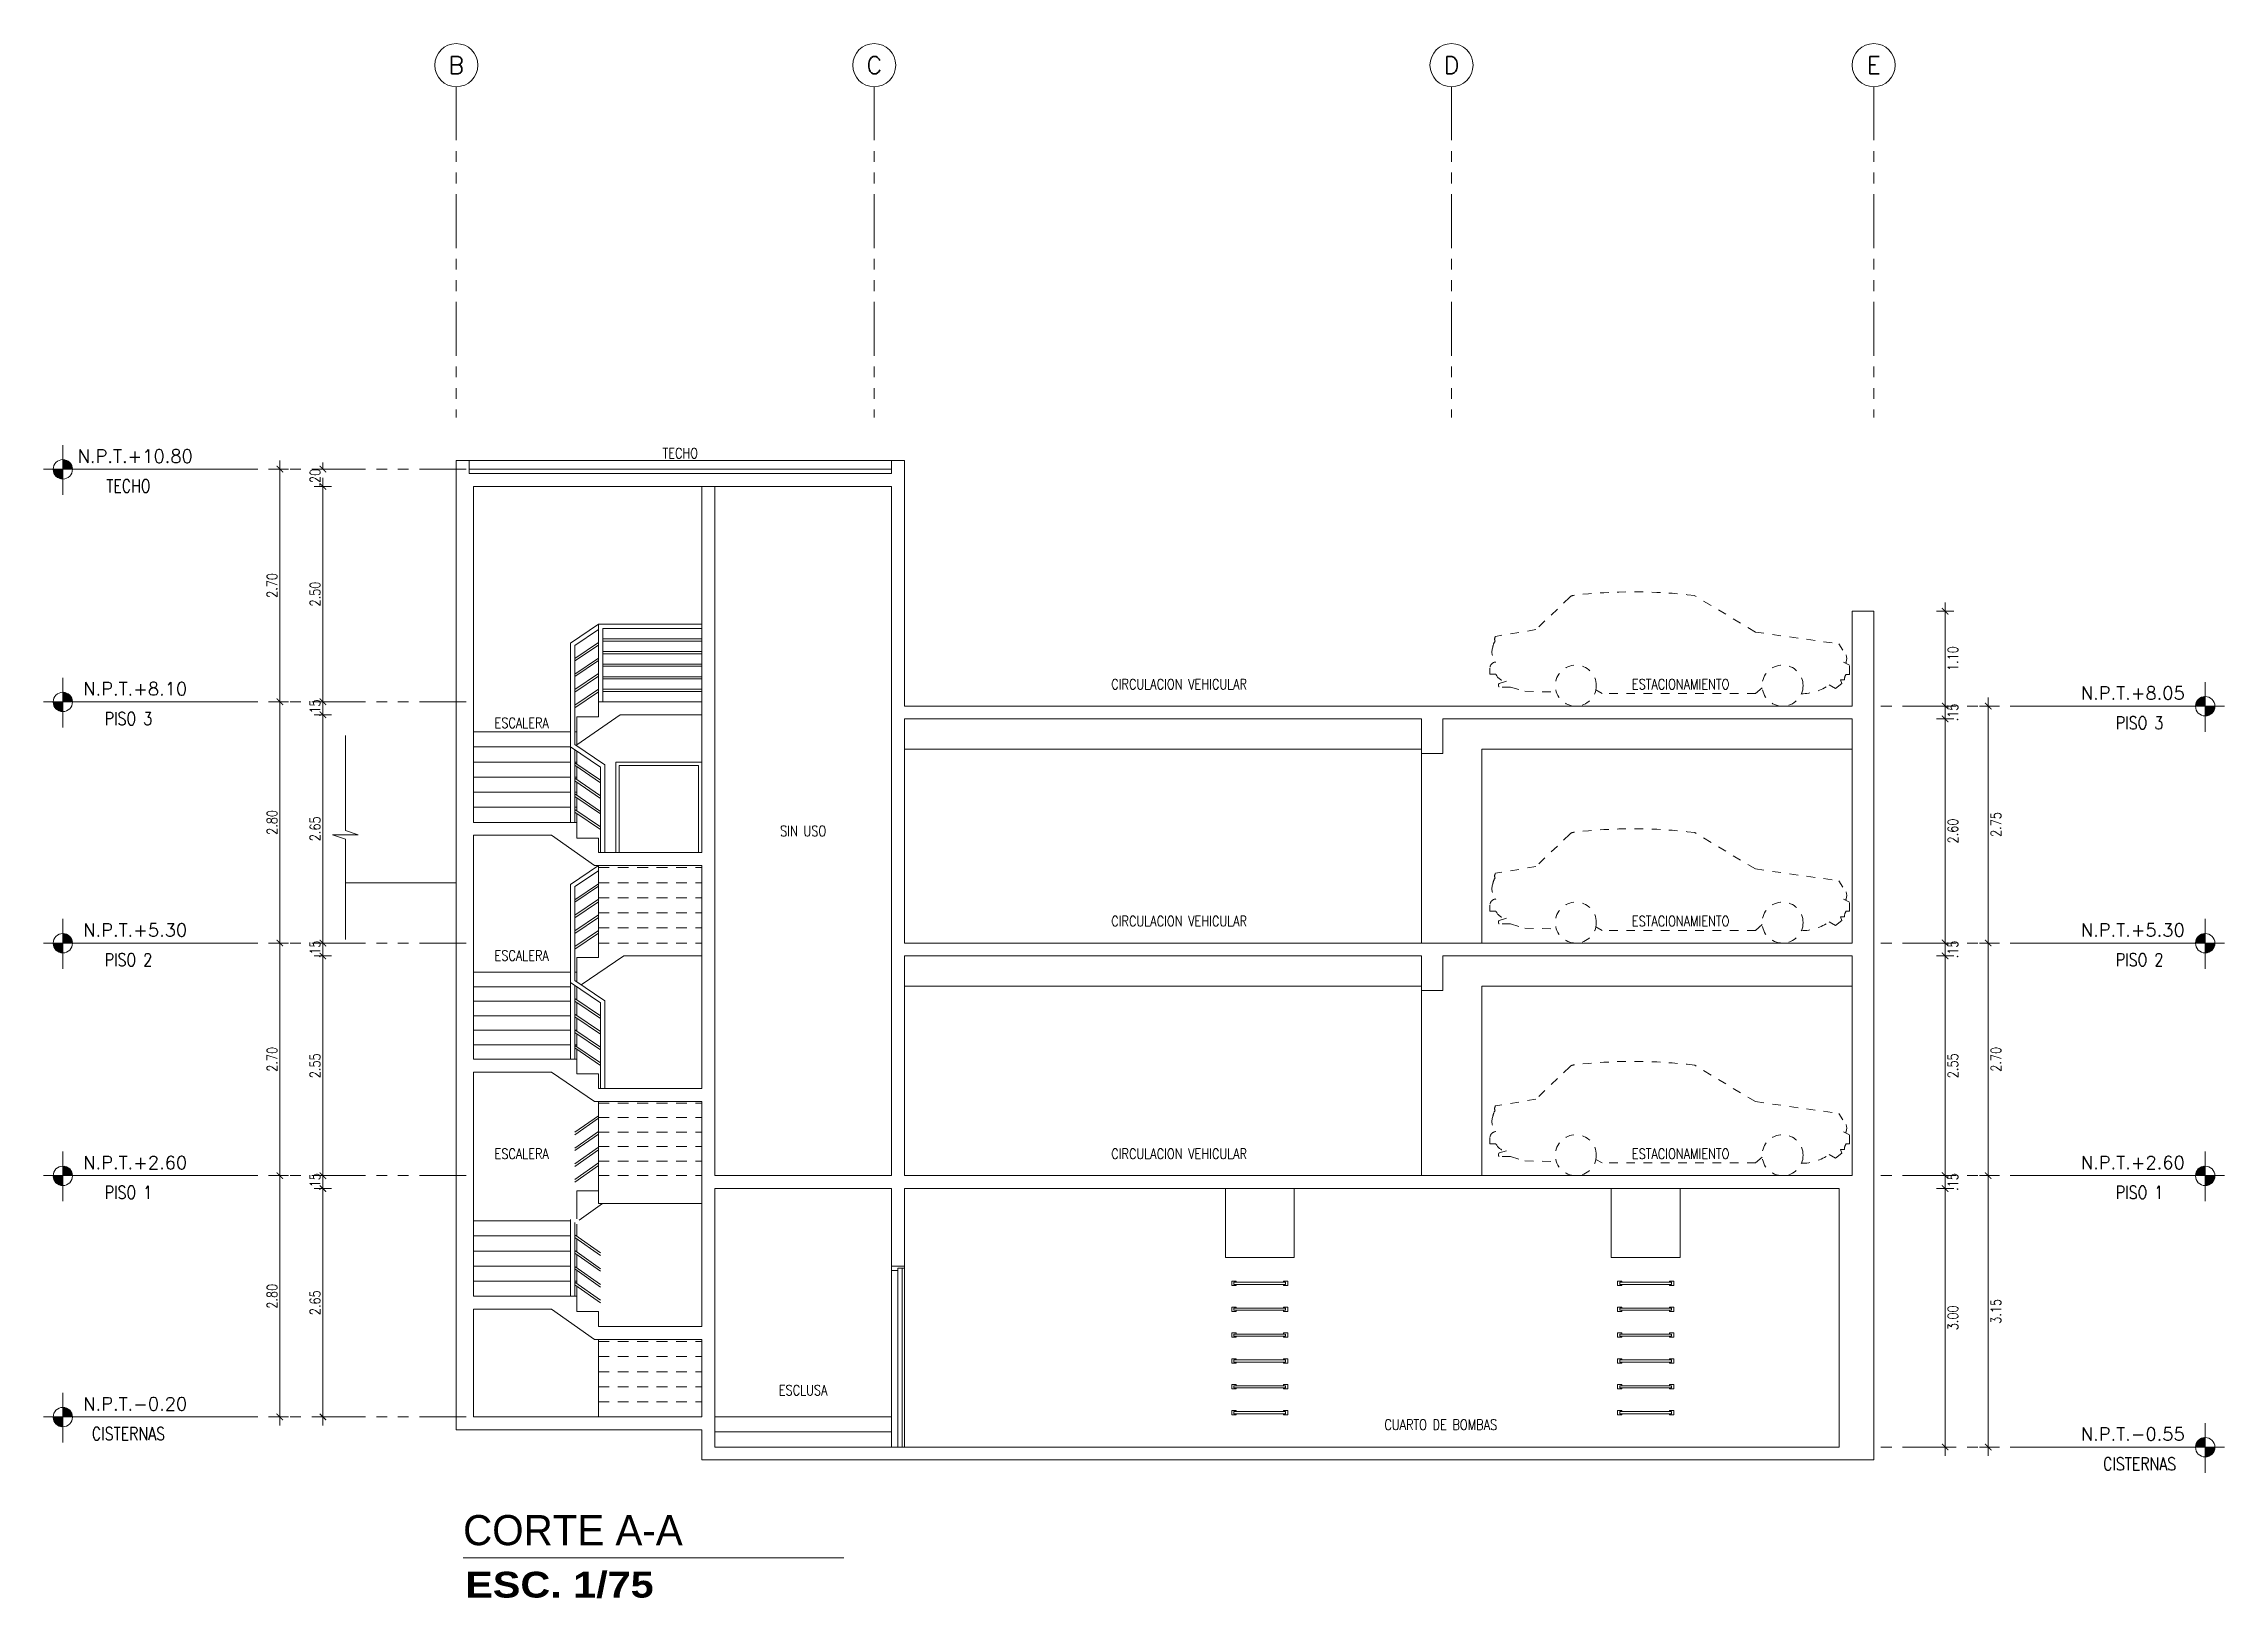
# Model space of a CAD drawing. Header units: millimetres. Extents: x 2085 to 2829, y 1352 to 1631.
# Drawn here: x 2269.93 to 2295.24, y 1400.37 to 1418.41 of the extents above; entities that cross this region are included whole.
import ezdxf
from ezdxf.enums import TextEntityAlignment as Align

# ---------------------------------------------------------------- set-up
doc = ezdxf.new("R2010")
doc.units = ezdxf.units.MM
for name, pattern in [('HIDDEN2', [0.1875, 0.125, -0.0625]), ('PHANTOM', [2.5, 1.25, -0.25, 0.25, -0.25, 0.25, -0.25]), ('PHANTOM2', [1.25, 0.625, -0.125, 0.125, -0.125, 0.125, -0.125])]:
    doc.linetypes.add(name, pattern=pattern)
doc.layers.get('0').update_dxf_attribs({"color": 251, "lineweight": 9})
doc.layers.get('DEFPOINTS').update_dxf_attribs({"color": 251, "lineweight": 9})
for name, color, linetype, lineweight in [('A-02', 251, 'Continuous', 9), ('A-03', 251, 'Continuous', 9), ('A-06', 251, 'Continuous', 9), ('A-BARANDAS', 251, 'Continuous', 9), ('A-COTAS EXT', 251, 'Continuous', 9), ('A-EJES', 251, 'PHANTOM', 9), ('A-HATCH', 251, 'Continuous', 9), ('A-LINEAS', 251, 'Continuous', 9), ('A-MURO BAJO', 251, 'Continuous', 9), ('A-MUROS', 251, 'Continuous', 9), ('A-NIVELES-NPT', 251, 'Continuous', 9), ('A-PROYECCIONES', 251, 'HIDDEN2', 9), ('A-PUERTAS', 251, 'Continuous', 9), ('A-TEXTO-AMBIENTES', 251, 'Continuous', 9), ('A-TEXTO-TITULOS', 251, 'Continuous', 9)]:
    doc.layers.add(name, color=color, linetype=linetype, lineweight=lineweight)
doc.styles.add('R160-75', font='ariblk.ttf', dxfattribs={"height": 0.6})
doc.styles.add('R175-75', font='GOTHIC.TTF', dxfattribs={"height": 0.4})
doc.styles.add('R80', font='romans.shx', dxfattribs={"width": 0.8, "oblique": 15, "height": 0.1})
doc.styles.add('ROMANS', font='romans.shx', dxfattribs={"width": 0.8})
doc.styles.add('TXT_COTAS', font='romans.shx', dxfattribs={"width": 0.8})
doc.dimstyles.new('DLP-COTA 75', dxfattribs={"dimtxt": 0.11, "dimasz": 0.075, "dimexe": 0.1, "dimexo": 0.1, "dimgap": 0.03, "dimtad": 2, "dimzin": 4, "dimdsep": 46, "dimtxsty": 'TXT_COTAS', "dimblk": 'ARCHTICK', "dimcen": 0, "dimdle": 0.1, "dimclrd": 256, "dimclre": 256, "dimclrt": 2, "dimadec": 0, "dimazin": 0, "dimtfac": 1, "dimtix": 1, "dimtofl": 0, "dimtmove": 2, "dimatfit": 3, "dimfxl": 0.1, "dimfxlon": 1, "dimtolj": 1, "dimtzin": 0, "dimlwd": 9, "dimlwe": 9, "dimarcsym": 0})

msp = doc.modelspace()

# ---------------------------------------------------------------- texts
at = {"layer": 'A-EJES', "color": 1, "linetype": 'Continuous', "style": 'ROMANS'}
for s, p in [('B', (2274.716, 1418.162, 0)), ('C', (2279.566, 1418.162, 0)), ('D', (2286.266, 1418.162, 0)), ('E', (2291.166, 1418.162, 0))]:
    msp.add_text(s, height=0.2, dxfattribs=at).set_placement(p, align=Align.MIDDLE_CENTER)
at = {"layer": 'A-TEXTO-AMBIENTES', "style": 'ROMANS', "width": 0.8}
for s, p in [('TECHO', (2277.316, 1413.599, 0)), ('CIRCULACION VEHICULAR', (2283.105, 1410.918)), ('ESTACIONAMIENTO', (2288.925, 1410.918)), ('ESCALERA', (2275.475, 1410.468)), ('CIRCULACION VEHICULAR', (2283.105, 1408.168)), ('ESTACIONAMIENTO', (2288.925, 1408.168)), ('ESCALERA', (2275.475, 1407.768)), ('ESCALERA', (2275.475, 1405.468)), ('CIRCULACION VEHICULAR', (2283.105, 1405.468)), ('ESTACIONAMIENTO', (2288.925, 1405.468)), ('CUARTO DE BOMBAS', (2286.141, 1402.324))]:
    msp.add_text(s, height=0.12, dxfattribs=at).set_placement(p, align=Align.CENTER)
msp.add_text('SIN USO', height=0.12, dxfattribs=at).set_placement((2278.741, 1409.274), align=Align.MIDDLE_CENTER)
at = {"layer": 'A-TEXTO-AMBIENTES', "char_height": 0.15, "width": 2.55621, "attachment_point": 5, "style": 'ROMANS'}
for s, insert in [('TECHO', (2270.911, 1413.279, 0)), ('PISO 3', (2270.911, 1410.579, 0)), ('PISO 3', (2294.251, 1410.529, 0)), ('PISO 2', (2270.911, 1407.779, 0)), ('PISO 2', (2294.251, 1407.779, 0)), ('PISO 1', (2270.911, 1405.079, 0)), ('PISO 1', (2294.251, 1405.079, 0)), ('CISTERNAS', (2270.911, 1402.279, 0)), ('CISTERNAS', (2294.251, 1401.929, 0))]:
    msp.add_mtext(s, dxfattribs=dict(at, insert=insert))
at = {"layer": 'A-TEXTO-AMBIENTES', "lineweight": 9, "insert": (2278.741, 1402.844), "char_height": 0.12, "width": 1.06128, "attachment_point": 2, "style": 'ROMANS'}
msp.add_mtext('ESCLUSA', dxfattribs=at)
at = {"layer": 'A-TEXTO-TITULOS', "color": 1, "insert": (2274.795, 1401.335, 0), "char_height": 0.35, "width": 3.60919, "attachment_point": 1, "style": 'R175-75'}
msp.add_mtext('CORTE A-A', dxfattribs=at)
at = {"layer": 'A-TEXTO-TITULOS', "color": 3, "insert": (2274.82, 1400.677, 0), "char_height": 0.3, "width": 10.72512, "attachment_point": 1, "style": 'R160-75'}
msp.add_mtext('ESC. 1/75', dxfattribs=at)

# ---------------------------------------------------------------- blocks, each defined once
blk = doc.blocks.new('A$C69A92EB5')
at = {"layer": 'A-PROYECCIONES', "color": 252, "ltscale": 0.7}
for p, q in [((-1.245, 1.117), (-1.639, 0.74)), ((0.908, 0.712), (0.204, 1.134)), ((-1.639, 0.74), (-2.108, 0.662)), ((0.908, 0.712), (1.876, 0.575)), ((1.923, 0.5), (1.876, 0.575)), ((-2.172, 0.294), (-2.172, 0.223)), ((2.001, 0.328), (1.932, 0.363)), ((2.001, 0.221), (2.001, 0.328)), ((-2.102, 0.223), (-2.172, 0.223)), ((-1.982, 0.141), (-2.064, 0.116)), ((-1.932, 0.074), (-2.064, 0.074)), ((-1.932, 0.074), (-1.766, 0.025)), ((-1.766, 0.025), (-1.402, 0.016)), ((-0.868, 0), (-0.944, 0.041)), ((0.911, 0), (-0.868, 0)), ((0.911, 0), (0.987, 0.067)), ((1.766, 0.1), (1.839, 0.056)), ((1.839, 0.056), (1.913, 0.115)), ((1.913, 0.115), (1.895, 0.156)), ((1.942, 0.156), (1.895, 0.156)), ((1.962, 0.221), (2.001, 0.221))]:
    blk.add_line(p, q, dxfattribs=at)
for centre in [(-1.176, 0.09), (1.224, 0.09)]:
    blk.add_circle(centre, 0.238, dxfattribs=at)
for centre, radius, start, end in [((-1.195, 1.068), 0.07, 96.8241, 135.38), ((-0.512, -4.644), 5.823, 82.9344, 96.8241), ((-1.98, 0.481), 0.169, 160.2802, 223.6862), ((-2, 0.525), 0.139, 143.2856, 174.5745), ((-2.065, 0.631), 0.0529, 144.5797, 206.5352), ((-2.102, 0.294), 0.07, 90, 180), ((1.843, 0.404), 0.125, 334.4822, 50.1738), ((-1.982, 0.27), 0.129, 201.1239, 270), ((-2.047, 0.095), 0.0269, 129.8126, 230.1874), ((1.442, 0.555), 0.559, 270, 305.3582), ((2.056, 0.156), 0.115, 145.5522, 179.8152)]:
    blk.add_arc(centre, radius, start, end, dxfattribs=at)
blk = doc.blocks.new('_ArchTick')
at = {"color": 0, "linetype": 'ByBlock', "const_width": 0.15}
blk.add_lwpolyline([(-0.5, -0.5), (0.5, 0.5)], dxfattribs=at)
blk = doc.blocks.new('*D33')
at = {"layer": 'A-COTAS EXT', "lineweight": 9, "transparency": 16777216}
for p, q in [((2272.768, 1410.774), (2272.568, 1410.774)), ((2272.668, 1407.874), (2272.668, 1410.874)), ((2272.768, 1407.974), (2272.568, 1407.974))]:
    blk.add_line(p, q, dxfattribs=at)
at = {"layer": 'DEFPOINTS', "color": 0, "transparency": 16777216}
for p in [(2272.668, 1410.774), (2273.067, 1410.774), (2273.51, 1407.974)]:
    blk.add_point(p, dxfattribs=at)
at = {"layer": 'A-COTAS EXT', "lineweight": 9, "transparency": 16777216, "xscale": 0.075, "yscale": 0.075, "zscale": 0.075}
for p, rotation in [((2272.668, 1410.774), 90), ((2272.668, 1407.974), 270)]:
    blk.add_blockref('_ArchTick', p, dxfattribs=dict(at, rotation=rotation))
at = {"layer": 'A-COTAS EXT', "color": 2, "transparency": 16777216, "insert": (2272.578, 1409.374), "char_height": 0.12, "attachment_point": 5, "rotation": 90, "style": 'TXT_COTAS'}
blk.add_mtext('\\A1;2.80', dxfattribs=at)
blk = doc.blocks.new('*D34')
at = {"layer": 'A-COTAS EXT', "lineweight": 9, "transparency": 16777216}
for p, q in [((2273.168, 1407.874), (2273.168, 1410.724)), ((2273.268, 1410.624), (2273.068, 1410.624)), ((2273.268, 1407.974), (2273.068, 1407.974))]:
    blk.add_line(p, q, dxfattribs=at)
at = {"layer": 'DEFPOINTS', "color": 0, "transparency": 16777216}
for p in [(2273.168, 1410.624), (2273.51, 1410.624), (2273.51, 1407.974)]:
    blk.add_point(p, dxfattribs=at)
at = {"layer": 'A-COTAS EXT', "lineweight": 9, "transparency": 16777216, "xscale": 0.075, "yscale": 0.075, "zscale": 0.075}
for p, rotation in [((2273.168, 1410.624), 90), ((2273.168, 1407.974), 270)]:
    blk.add_blockref('_ArchTick', p, dxfattribs=dict(at, rotation=rotation))
at = {"layer": 'A-COTAS EXT', "color": 2, "transparency": 16777216, "insert": (2273.078, 1409.299), "char_height": 0.12, "attachment_point": 5, "rotation": 90, "style": 'TXT_COTAS'}
blk.add_mtext('\\A1;2.65', dxfattribs=at)
blk = doc.blocks.new('*D35')
at = {"layer": 'A-COTAS EXT', "lineweight": 9, "transparency": 16777216}
for p, q in [((2273.268, 1410.774), (2273.068, 1410.774)), ((2273.168, 1410.774), (2273.168, 1410.849)), ((2273.268, 1410.624), (2273.068, 1410.624)), ((2273.168, 1410.624), (2273.168, 1410.549))]:
    blk.add_line(p, q, dxfattribs=at)
at = {"layer": 'DEFPOINTS', "color": 0, "transparency": 16777216}
for p in [(2273.168, 1410.774), (2273.5, 1410.774), (2273.51, 1410.624)]:
    blk.add_point(p, dxfattribs=at)
at = {"layer": 'A-COTAS EXT', "lineweight": 9, "transparency": 16777216, "xscale": 0.075, "yscale": 0.075, "zscale": 0.075}
for p, rotation in [((2273.168, 1410.774), 270), ((2273.168, 1410.624), 90)]:
    blk.add_blockref('_ArchTick', p, dxfattribs=dict(at, rotation=rotation))
at = {"layer": 'A-COTAS EXT', "color": 2, "transparency": 16777216, "insert": (2273.078, 1410.699), "char_height": 0.12, "attachment_point": 5, "rotation": 90, "style": 'TXT_COTAS'}
blk.add_mtext('\\A1;.15', dxfattribs=at)
blk = doc.blocks.new('*D36')
at = {"layer": 'A-COTAS EXT', "lineweight": 9, "transparency": 16777216}
for p, q in [((2272.768, 1407.974), (2272.568, 1407.974)), ((2272.668, 1405.174), (2272.668, 1408.074)), ((2272.768, 1405.274), (2272.568, 1405.274))]:
    blk.add_line(p, q, dxfattribs=at)
at = {"layer": 'DEFPOINTS', "color": 0, "transparency": 16777216}
for p in [(2272.668, 1407.974), (2273.067, 1407.974), (2273.51, 1405.274)]:
    blk.add_point(p, dxfattribs=at)
at = {"layer": 'A-COTAS EXT', "lineweight": 9, "transparency": 16777216, "xscale": 0.075, "yscale": 0.075, "zscale": 0.075}
for p, rotation in [((2272.668, 1407.974), 90), ((2272.668, 1405.274), 270)]:
    blk.add_blockref('_ArchTick', p, dxfattribs=dict(at, rotation=rotation))
at = {"layer": 'A-COTAS EXT', "color": 2, "transparency": 16777216, "insert": (2272.578, 1406.624), "char_height": 0.12, "attachment_point": 5, "rotation": 90, "style": 'TXT_COTAS'}
blk.add_mtext('\\A1;2.70', dxfattribs=at)
blk = doc.blocks.new('*D37')
at = {"layer": 'A-COTAS EXT', "lineweight": 9, "transparency": 16777216}
for p, q in [((2273.168, 1405.174), (2273.168, 1407.924)), ((2273.268, 1407.824), (2273.068, 1407.824)), ((2273.268, 1405.274), (2273.068, 1405.274))]:
    blk.add_line(p, q, dxfattribs=at)
at = {"layer": 'DEFPOINTS', "color": 0, "transparency": 16777216}
for p in [(2273.168, 1407.824), (2273.51, 1407.824), (2273.51, 1405.274)]:
    blk.add_point(p, dxfattribs=at)
at = {"layer": 'A-COTAS EXT', "lineweight": 9, "transparency": 16777216, "xscale": 0.075, "yscale": 0.075, "zscale": 0.075}
for p, rotation in [((2273.168, 1407.824), 90), ((2273.168, 1405.274), 270)]:
    blk.add_blockref('_ArchTick', p, dxfattribs=dict(at, rotation=rotation))
at = {"layer": 'A-COTAS EXT', "color": 2, "transparency": 16777216, "insert": (2273.078, 1406.549), "char_height": 0.12, "attachment_point": 5, "rotation": 90, "style": 'TXT_COTAS'}
blk.add_mtext('\\A1;2.55', dxfattribs=at)
blk = doc.blocks.new('*D38')
at = {"layer": 'A-COTAS EXT', "lineweight": 9, "transparency": 16777216}
for p, q in [((2273.268, 1407.974), (2273.068, 1407.974)), ((2273.168, 1407.974), (2273.168, 1408.049)), ((2273.268, 1407.824), (2273.068, 1407.824)), ((2273.168, 1407.824), (2273.168, 1407.749))]:
    blk.add_line(p, q, dxfattribs=at)
at = {"layer": 'DEFPOINTS', "color": 0, "transparency": 16777216}
for p in [(2273.168, 1407.974), (2273.5, 1407.974), (2273.51, 1407.824)]:
    blk.add_point(p, dxfattribs=at)
at = {"layer": 'A-COTAS EXT', "lineweight": 9, "transparency": 16777216, "xscale": 0.075, "yscale": 0.075, "zscale": 0.075}
for p, rotation in [((2273.168, 1407.974), 270), ((2273.168, 1407.824), 90)]:
    blk.add_blockref('_ArchTick', p, dxfattribs=dict(at, rotation=rotation))
at = {"layer": 'A-COTAS EXT', "color": 2, "transparency": 16777216, "insert": (2273.078, 1407.899), "char_height": 0.12, "attachment_point": 5, "rotation": 90, "style": 'TXT_COTAS'}
blk.add_mtext('\\A1;.15', dxfattribs=at)
blk = doc.blocks.new('*D39')
at = {"layer": 'A-COTAS EXT', "lineweight": 9, "transparency": 16777216}
for p, q in [((2272.668, 1410.674), (2272.668, 1413.574)), ((2272.768, 1413.474), (2272.568, 1413.474)), ((2272.768, 1410.774), (2272.568, 1410.774))]:
    blk.add_line(p, q, dxfattribs=at)
at = {"layer": 'DEFPOINTS', "color": 0, "transparency": 16777216}
for p in [(2272.668, 1413.474), (2273.067, 1413.474), (2273.51, 1410.774)]:
    blk.add_point(p, dxfattribs=at)
at = {"layer": 'A-COTAS EXT', "lineweight": 9, "transparency": 16777216, "xscale": 0.075, "yscale": 0.075, "zscale": 0.075}
for p, rotation in [((2272.668, 1413.474), 90), ((2272.668, 1410.774), 270)]:
    blk.add_blockref('_ArchTick', p, dxfattribs=dict(at, rotation=rotation))
at = {"layer": 'A-COTAS EXT', "color": 2, "transparency": 16777216, "insert": (2272.578, 1412.124), "char_height": 0.12, "attachment_point": 5, "rotation": 90, "style": 'TXT_COTAS'}
blk.add_mtext('\\A1;2.70', dxfattribs=at)
blk = doc.blocks.new('*D40')
at = {"layer": 'A-COTAS EXT', "lineweight": 9, "transparency": 16777216}
for p, q in [((2273.268, 1413.274), (2273.068, 1413.274)), ((2273.168, 1410.674), (2273.168, 1413.374)), ((2273.268, 1410.774), (2273.068, 1410.774))]:
    blk.add_line(p, q, dxfattribs=at)
at = {"layer": 'DEFPOINTS', "color": 0, "transparency": 16777216}
for p in [(2273.168, 1413.274), (2273.51, 1413.274, 0), (2273.51, 1410.774)]:
    blk.add_point(p, dxfattribs=at)
at = {"layer": 'A-COTAS EXT', "lineweight": 9, "transparency": 16777216, "xscale": 0.075, "yscale": 0.075, "zscale": 0.075}
for p, rotation in [((2273.168, 1413.274), 90), ((2273.168, 1410.774), 270)]:
    blk.add_blockref('_ArchTick', p, dxfattribs=dict(at, rotation=rotation))
at = {"layer": 'A-COTAS EXT', "color": 2, "transparency": 16777216, "insert": (2273.078, 1412.024), "char_height": 0.12, "attachment_point": 5, "rotation": 90, "style": 'TXT_COTAS'}
blk.add_mtext('\\A1;2.50', dxfattribs=at)
blk = doc.blocks.new('*D41')
at = {"layer": 'A-COTAS EXT', "lineweight": 9, "transparency": 16777216}
for p, q in [((2292.394, 1410.724), (2292.594, 1410.724)), ((2292.494, 1407.874), (2292.494, 1410.824)), ((2292.394, 1407.974), (2292.594, 1407.974))]:
    blk.add_line(p, q, dxfattribs=at)
at = {"layer": 'DEFPOINTS', "color": 0, "transparency": 16777216}
for p in [(2292.095, 1410.724), (2292.494, 1410.724), (2291.652, 1407.974)]:
    blk.add_point(p, dxfattribs=at)
at = {"layer": 'A-COTAS EXT', "lineweight": 9, "transparency": 16777216, "xscale": 0.075, "yscale": 0.075, "zscale": 0.075}
for p, rotation in [((2292.494, 1410.724), 90), ((2292.494, 1407.974), 270)]:
    blk.add_blockref('_ArchTick', p, dxfattribs=dict(at, rotation=rotation))
at = {"layer": 'A-COTAS EXT', "color": 2, "transparency": 16777216, "insert": (2292.584, 1409.349), "char_height": 0.12, "attachment_point": 5, "rotation": 90, "style": 'TXT_COTAS'}
blk.add_mtext('\\A1;2.75', dxfattribs=at)
blk = doc.blocks.new('*D42')
at = {"layer": 'A-COTAS EXT', "lineweight": 9, "transparency": 16777216}
for p, q in [((2291.894, 1410.574), (2292.094, 1410.574)), ((2291.994, 1407.874), (2291.994, 1410.674)), ((2291.894, 1407.974), (2292.094, 1407.974))]:
    blk.add_line(p, q, dxfattribs=at)
at = {"layer": 'DEFPOINTS', "color": 0, "transparency": 16777216}
for p in [(2291.652, 1410.574), (2291.994, 1410.574), (2291.652, 1407.974)]:
    blk.add_point(p, dxfattribs=at)
at = {"layer": 'A-COTAS EXT', "lineweight": 9, "transparency": 16777216, "xscale": 0.075, "yscale": 0.075, "zscale": 0.075}
for p, rotation in [((2291.994, 1410.574), 90), ((2291.994, 1407.974), 270)]:
    blk.add_blockref('_ArchTick', p, dxfattribs=dict(at, rotation=rotation))
at = {"layer": 'A-COTAS EXT', "color": 2, "transparency": 16777216, "insert": (2292.084, 1409.274), "char_height": 0.12, "attachment_point": 5, "rotation": 90, "style": 'TXT_COTAS'}
blk.add_mtext('\\A1;2.60', dxfattribs=at)
blk = doc.blocks.new('*D43')
at = {"layer": 'A-COTAS EXT', "lineweight": 9, "transparency": 16777216}
for p, q in [((2291.894, 1410.724), (2292.094, 1410.724)), ((2291.994, 1410.724), (2291.994, 1410.799)), ((2291.894, 1410.574), (2292.094, 1410.574)), ((2291.994, 1410.574), (2291.994, 1410.499))]:
    blk.add_line(p, q, dxfattribs=at)
at = {"layer": 'DEFPOINTS', "color": 0, "transparency": 16777216}
for p in [(2291.662, 1410.724), (2291.994, 1410.724), (2291.652, 1410.574)]:
    blk.add_point(p, dxfattribs=at)
at = {"layer": 'A-COTAS EXT', "lineweight": 9, "transparency": 16777216, "xscale": 0.075, "yscale": 0.075, "zscale": 0.075}
for p, rotation in [((2291.994, 1410.724), 270), ((2291.994, 1410.574), 90)]:
    blk.add_blockref('_ArchTick', p, dxfattribs=dict(at, rotation=rotation))
at = {"layer": 'A-COTAS EXT', "color": 2, "transparency": 16777216, "insert": (2292.084, 1410.649), "char_height": 0.12, "attachment_point": 5, "rotation": 90, "style": 'TXT_COTAS'}
blk.add_mtext('\\A1;.15', dxfattribs=at)
blk = doc.blocks.new('*D44')
at = {"layer": 'A-COTAS EXT', "lineweight": 9, "transparency": 16777216}
for p, q in [((2292.394, 1407.974), (2292.594, 1407.974)), ((2292.494, 1405.174), (2292.494, 1408.074)), ((2292.394, 1405.274), (2292.594, 1405.274))]:
    blk.add_line(p, q, dxfattribs=at)
at = {"layer": 'DEFPOINTS', "color": 0, "transparency": 16777216}
for p in [(2292.095, 1407.974), (2292.494, 1407.974), (2291.652, 1405.274)]:
    blk.add_point(p, dxfattribs=at)
at = {"layer": 'A-COTAS EXT', "lineweight": 9, "transparency": 16777216, "xscale": 0.075, "yscale": 0.075, "zscale": 0.075}
for p, rotation in [((2292.494, 1407.974), 90), ((2292.494, 1405.274), 270)]:
    blk.add_blockref('_ArchTick', p, dxfattribs=dict(at, rotation=rotation))
at = {"layer": 'A-COTAS EXT', "color": 2, "transparency": 16777216, "insert": (2292.584, 1406.624), "char_height": 0.12, "attachment_point": 5, "rotation": 90, "style": 'TXT_COTAS'}
blk.add_mtext('\\A1;2.70', dxfattribs=at)
blk = doc.blocks.new('*D45')
at = {"layer": 'A-COTAS EXT', "lineweight": 9, "transparency": 16777216}
for p, q in [((2291.994, 1405.174), (2291.994, 1407.924)), ((2291.894, 1407.824), (2292.094, 1407.824)), ((2291.894, 1405.274), (2292.094, 1405.274))]:
    blk.add_line(p, q, dxfattribs=at)
at = {"layer": 'DEFPOINTS', "color": 0, "transparency": 16777216}
for p in [(2291.652, 1407.824), (2291.994, 1407.824), (2291.652, 1405.274)]:
    blk.add_point(p, dxfattribs=at)
at = {"layer": 'A-COTAS EXT', "lineweight": 9, "transparency": 16777216, "xscale": 0.075, "yscale": 0.075, "zscale": 0.075}
for p, rotation in [((2291.994, 1407.824), 90), ((2291.994, 1405.274), 270)]:
    blk.add_blockref('_ArchTick', p, dxfattribs=dict(at, rotation=rotation))
at = {"layer": 'A-COTAS EXT', "color": 2, "transparency": 16777216, "insert": (2292.084, 1406.549), "char_height": 0.12, "attachment_point": 5, "rotation": 90, "style": 'TXT_COTAS'}
blk.add_mtext('\\A1;2.55', dxfattribs=at)
blk = doc.blocks.new('*D46')
at = {"layer": 'A-COTAS EXT', "lineweight": 9, "transparency": 16777216}
for p, q in [((2291.894, 1407.974), (2292.094, 1407.974)), ((2291.994, 1407.974), (2291.994, 1408.049)), ((2291.894, 1407.824), (2292.094, 1407.824)), ((2291.994, 1407.824), (2291.994, 1407.749))]:
    blk.add_line(p, q, dxfattribs=at)
at = {"layer": 'DEFPOINTS', "color": 0, "transparency": 16777216}
for p in [(2291.662, 1407.974), (2291.994, 1407.974), (2291.652, 1407.824)]:
    blk.add_point(p, dxfattribs=at)
at = {"layer": 'A-COTAS EXT', "lineweight": 9, "transparency": 16777216, "xscale": 0.075, "yscale": 0.075, "zscale": 0.075}
for p, rotation in [((2291.994, 1407.974), 270), ((2291.994, 1407.824), 90)]:
    blk.add_blockref('_ArchTick', p, dxfattribs=dict(at, rotation=rotation))
at = {"layer": 'A-COTAS EXT', "color": 2, "transparency": 16777216, "insert": (2292.084, 1407.899), "char_height": 0.12, "attachment_point": 5, "rotation": 90, "style": 'TXT_COTAS'}
blk.add_mtext('\\A1;.15', dxfattribs=at)
blk = doc.blocks.new('*D47')
at = {"layer": 'A-COTAS EXT', "lineweight": 9, "transparency": 16777216}
for p, q in [((2291.894, 1411.824), (2292.094, 1411.824)), ((2291.994, 1410.624), (2291.994, 1411.924)), ((2291.894, 1410.724), (2292.094, 1410.724))]:
    blk.add_line(p, q, dxfattribs=at)
at = {"layer": 'DEFPOINTS', "color": 0, "transparency": 16777216}
for p in [(2291.166, 1411.824, 0), (2291.994, 1411.824), (2291.652, 1410.724)]:
    blk.add_point(p, dxfattribs=at)
at = {"layer": 'A-COTAS EXT', "lineweight": 9, "transparency": 16777216, "xscale": 0.075, "yscale": 0.075, "zscale": 0.075}
for p, rotation in [((2291.994, 1411.824), 90), ((2291.994, 1410.724), 270)]:
    blk.add_blockref('_ArchTick', p, dxfattribs=dict(at, rotation=rotation))
at = {"layer": 'A-COTAS EXT', "color": 2, "transparency": 16777216, "insert": (2292.084, 1411.274), "char_height": 0.12, "attachment_point": 5, "rotation": 90, "style": 'TXT_COTAS'}
blk.add_mtext('\\A1;1.10', dxfattribs=at)
blk = doc.blocks.new('*D63')
at = {"layer": 'A-COTAS EXT', "lineweight": 9, "transparency": 16777216}
for p, q in [((2273.168, 1413.474), (2273.168, 1413.549)), ((2273.268, 1413.474), (2273.068, 1413.474)), ((2273.268, 1413.274), (2273.068, 1413.274)), ((2273.168, 1413.274), (2273.168, 1413.199))]:
    blk.add_line(p, q, dxfattribs=at)
at = {"layer": 'DEFPOINTS', "color": 0, "transparency": 16777216}
for p in [(2273.168, 1413.474), (2273.51, 1413.474), (2273.51, 1413.274)]:
    blk.add_point(p, dxfattribs=at)
at = {"layer": 'A-COTAS EXT', "lineweight": 9, "transparency": 16777216, "xscale": 0.075, "yscale": 0.075, "zscale": 0.075}
for p, rotation in [((2273.168, 1413.474), 270), ((2273.168, 1413.274), 90)]:
    blk.add_blockref('_ArchTick', p, dxfattribs=dict(at, rotation=rotation))
at = {"layer": 'A-COTAS EXT', "color": 2, "transparency": 16777216, "insert": (2273.078, 1413.374), "char_height": 0.12, "attachment_point": 5, "rotation": 90, "style": 'TXT_COTAS'}
blk.add_mtext('\\A1;.20', dxfattribs=at)
blk = doc.blocks.new('SIM NIVEL PLANTA')
at = {"linetype": 'Continuous'}
h = blk.add_hatch(dxfattribs=at)
h.set_pattern_fill('_USER', color=256, scale=0.099996, angle=45, style=0, pattern_type=0)
h.set_pattern_definition([(45, (35396.10581, 26516.4892), (-0.0707080889, 0.0707080889), [])])
h.paths.add_polyline_path([(-17.03, 0), (-15.53, 0, 0.409209), (-17.03, 1.47)])
h.paths.add_polyline_path([(-18.53, 0, 0.419236), (-17.03, -1.53), (-17.03, 0)])
for p, q in [((-17.03, -3.97), (-17.03, 3.72)), ((4.81, 0), (-20, 0))]:
    blk.add_line(p, q)
blk.add_circle((-17.03, -0.03), 1.5, dxfattribs=at)
at = {"style": 'R80'}
blk.add_attdef('N.P.T.+0.00', text='', height=2.03, dxfattribs=at).set_placement((-5.83, 2.01), align=Align.MIDDLE_CENTER)
blk = doc.blocks.new('*D64')
at = {"layer": 'A-COTAS EXT', "lineweight": 9, "transparency": 16777216}
for p, q in [((2273.268, 1405.274), (2273.068, 1405.274)), ((2273.168, 1405.274), (2273.168, 1405.349)), ((2273.268, 1405.124), (2273.068, 1405.124)), ((2273.168, 1405.124), (2273.168, 1405.049))]:
    blk.add_line(p, q, dxfattribs=at)
at = {"layer": 'DEFPOINTS', "color": 0, "transparency": 16777216}
for p in [(2273.51, 1405.274), (2273.168, 1405.124), (2273.48, 1405.124)]:
    blk.add_point(p, dxfattribs=at)
at = {"layer": 'A-COTAS EXT', "lineweight": 9, "transparency": 16777216, "xscale": 0.075, "yscale": 0.075, "zscale": 0.075}
for p, rotation in [((2273.168, 1405.274), 270), ((2273.168, 1405.124), 90)]:
    blk.add_blockref('_ArchTick', p, dxfattribs=dict(at, rotation=rotation))
at = {"layer": 'A-COTAS EXT', "color": 2, "transparency": 16777216, "insert": (2273.078, 1405.199), "char_height": 0.12, "attachment_point": 5, "rotation": 90, "style": 'TXT_COTAS'}
blk.add_mtext('\\A1;.15', dxfattribs=at)
blk = doc.blocks.new('*D65')
at = {"layer": 'A-COTAS EXT', "lineweight": 9, "transparency": 16777216}
for p, q in [((2273.168, 1405.224), (2273.168, 1402.374)), ((2273.268, 1405.124), (2273.068, 1405.124)), ((2273.268, 1402.474), (2273.068, 1402.474))]:
    blk.add_line(p, q, dxfattribs=at)
at = {"layer": 'DEFPOINTS', "color": 0, "transparency": 16777216}
for p in [(2273.48, 1405.124), (2273.168, 1402.474), (2273.858, 1402.474)]:
    blk.add_point(p, dxfattribs=at)
at = {"layer": 'A-COTAS EXT', "lineweight": 9, "transparency": 16777216, "xscale": 0.075, "yscale": 0.075, "zscale": 0.075}
for p, rotation in [((2273.168, 1405.124), 90), ((2273.168, 1402.474), 270)]:
    blk.add_blockref('_ArchTick', p, dxfattribs=dict(at, rotation=rotation))
at = {"layer": 'A-COTAS EXT', "color": 2, "transparency": 16777216, "insert": (2273.078, 1403.799), "char_height": 0.12, "attachment_point": 5, "rotation": 90, "style": 'TXT_COTAS'}
blk.add_mtext('\\A1;2.65', dxfattribs=at)
blk = doc.blocks.new('*D77')
at = {"layer": 'A-COTAS EXT', "lineweight": 9, "transparency": 16777216}
for p, q in [((2272.768, 1405.274), (2272.568, 1405.274)), ((2272.668, 1405.374), (2272.668, 1402.374)), ((2272.768, 1402.474), (2272.568, 1402.474))]:
    blk.add_line(p, q, dxfattribs=at)
at = {"layer": 'DEFPOINTS', "color": 0, "transparency": 16777216}
for p in [(2273.51, 1405.274), (2272.668, 1402.474), (2273.31, 1402.474)]:
    blk.add_point(p, dxfattribs=at)
at = {"layer": 'A-COTAS EXT', "lineweight": 9, "transparency": 16777216, "xscale": 0.075, "yscale": 0.075, "zscale": 0.075}
for p, rotation in [((2272.668, 1405.274), 90), ((2272.668, 1402.474), 270)]:
    blk.add_blockref('_ArchTick', p, dxfattribs=dict(at, rotation=rotation))
at = {"layer": 'A-COTAS EXT', "color": 2, "transparency": 16777216, "insert": (2272.578, 1403.874), "char_height": 0.12, "attachment_point": 5, "rotation": 90, "style": 'TXT_COTAS'}
blk.add_mtext('\\A1;2.80', dxfattribs=at)
blk = doc.blocks.new('*D66')
at = {"layer": 'A-COTAS EXT', "lineweight": 9, "transparency": 16777216}
for p, q in [((2291.894, 1405.274), (2292.094, 1405.274)), ((2291.994, 1405.274), (2291.994, 1405.349)), ((2291.894, 1405.124), (2292.094, 1405.124)), ((2291.994, 1405.124), (2291.994, 1405.049))]:
    blk.add_line(p, q, dxfattribs=at)
at = {"layer": 'DEFPOINTS', "color": 0, "transparency": 16777216}
for p in [(2291.652, 1405.274), (2291.166, 1405.124), (2291.994, 1405.124)]:
    blk.add_point(p, dxfattribs=at)
at = {"layer": 'A-COTAS EXT', "lineweight": 9, "transparency": 16777216, "xscale": 0.075, "yscale": 0.075, "zscale": 0.075}
for p, rotation in [((2291.994, 1405.274), 270), ((2291.994, 1405.124), 90)]:
    blk.add_blockref('_ArchTick', p, dxfattribs=dict(at, rotation=rotation))
at = {"layer": 'A-COTAS EXT', "color": 2, "transparency": 16777216, "insert": (2292.084, 1405.199), "char_height": 0.12, "attachment_point": 5, "rotation": 90, "style": 'TXT_COTAS'}
blk.add_mtext('\\A1;.15', dxfattribs=at)
blk = doc.blocks.new('*D67')
at = {"layer": 'A-COTAS EXT', "lineweight": 9, "transparency": 16777216}
for p, q in [((2291.994, 1405.224), (2291.994, 1402.024)), ((2291.894, 1405.124), (2292.094, 1405.124)), ((2291.894, 1402.124), (2292.094, 1402.124))]:
    blk.add_line(p, q, dxfattribs=at)
at = {"layer": 'DEFPOINTS', "color": 0, "transparency": 16777216}
for p in [(2291.166, 1405.124), (2291.166, 1402.124), (2291.994, 1402.124)]:
    blk.add_point(p, dxfattribs=at)
at = {"layer": 'A-COTAS EXT', "lineweight": 9, "transparency": 16777216, "xscale": 0.075, "yscale": 0.075, "zscale": 0.075}
for p, rotation in [((2291.994, 1405.124), 90), ((2291.994, 1402.124), 270)]:
    blk.add_blockref('_ArchTick', p, dxfattribs=dict(at, rotation=rotation))
at = {"layer": 'A-COTAS EXT', "color": 2, "transparency": 16777216, "insert": (2292.084, 1403.624), "char_height": 0.12, "attachment_point": 5, "rotation": 90, "style": 'TXT_COTAS'}
blk.add_mtext('\\A1;3.00', dxfattribs=at)
blk = doc.blocks.new('*D68')
at = {"layer": 'A-COTAS EXT', "lineweight": 9, "transparency": 16777216}
for p, q in [((2292.394, 1405.274), (2292.594, 1405.274)), ((2292.494, 1405.374), (2292.494, 1402.024)), ((2292.394, 1402.124), (2292.594, 1402.124))]:
    blk.add_line(p, q, dxfattribs=at)
at = {"layer": 'DEFPOINTS', "color": 0, "transparency": 16777216}
for p in [(2291.652, 1405.274), (2291.166, 1402.124), (2292.494, 1402.124)]:
    blk.add_point(p, dxfattribs=at)
at = {"layer": 'A-COTAS EXT', "lineweight": 9, "transparency": 16777216, "xscale": 0.075, "yscale": 0.075, "zscale": 0.075}
for p, rotation in [((2292.494, 1405.274), 90), ((2292.494, 1402.124), 270)]:
    blk.add_blockref('_ArchTick', p, dxfattribs=dict(at, rotation=rotation))
at = {"layer": 'A-COTAS EXT', "color": 2, "transparency": 16777216, "insert": (2292.584, 1403.699), "char_height": 0.12, "attachment_point": 5, "rotation": 90, "style": 'TXT_COTAS'}
blk.add_mtext('\\A1;3.15', dxfattribs=at)
blk = doc.blocks.new('PV_C')
at = {"layer": 'A-03'}
blk.add_lwpolyline([(-0.15, 0), (0, 0), (0, 2.1), (-0.15, 2.1)], close=True, dxfattribs=at)
at = {"layer": 'A-06'}
for points in [[(0, 2.1), (-0.15, 2.1), (-0.15, 2.05), (-0.075, 2.05), (-0.075, 2.075), (0, 2.075)], [(-0.025, 0), (-0.075, 0), (-0.075, 2.075), (-0.025, 2.075)]]:
    blk.add_lwpolyline(points, close=True, dxfattribs=at)
blk = doc.blocks.new('*U29')
at = {"layer": 'A-03', "lineweight": 9}
for points in [[(-0.275, 0.012), (-0.275, 0.025), (-0.325, 0.025), (-0.325, -0.025), (-0.275, -0.025), (-0.275, -0.013)], [(0.275, 0.012), (0.275, 0.025), (0.325, 0.025), (0.325, -0.025), (0.275, -0.025), (0.275, -0.013)]]:
    blk.add_lwpolyline(points, dxfattribs=at)
blk.add_lwpolyline([(-0.3, 0.012), (-0.3, -0.013), (0.3, -0.013), (0.3, 0.012)], close=True, dxfattribs=at)
blk = doc.blocks.new('*U30')
at = {"layer": 'A-03', "color": 0, "linetype": 'ByBlock', "lineweight": -2, "transparency": 16777216}
for p in [(0, 0), (0, -0.3), (0, -0.6), (0, -0.9), (0, -1.2), (0, -1.5)]:
    blk.add_blockref('*U29', p, dxfattribs=at)
blk = doc.blocks.new('*U31')
at = {"layer": 'A-03', "lineweight": 9}
for points in [[(-0.275, 0.012), (-0.275, 0.025), (-0.325, 0.025), (-0.325, -0.025), (-0.275, -0.025), (-0.275, -0.013)], [(0.275, 0.012), (0.275, 0.025), (0.325, 0.025), (0.325, -0.025), (0.275, -0.025), (0.275, -0.013)]]:
    blk.add_lwpolyline(points, dxfattribs=at)
blk.add_lwpolyline([(-0.3, 0.012), (-0.3, -0.013), (0.3, -0.013), (0.3, 0.012)], close=True, dxfattribs=at)
blk = doc.blocks.new('*U32')
at = {"layer": 'A-03', "color": 0, "linetype": 'ByBlock', "lineweight": -2, "transparency": 16777216}
for p in [(0, 0), (0, -0.3), (0, -0.6), (0, -0.9), (0, -1.2), (0, -1.5)]:
    blk.add_blockref('*U31', p, dxfattribs=at)

# ---------------------------------------------------------------- dimensions: what is measured, and where the dimension line sits
at = {"layer": 'A-COTAS EXT'}
for base, p1, p2, picture, middle in [((2272.668, 1413.474, 0), (2273.51, 1410.774, 0), (2273.067, 1413.474, 0), '*D39', (2272.578, 1412.124, 0)), ((2273.168, 1413.474), (2273.51, 1413.274), (2273.51, 1413.474), '*D63', (2273.078, 1413.374)), ((2273.168, 1413.274, 0), (2273.51, 1410.774, 0), (2273.51, 1413.274), '*D40', (2273.078, 1412.024, 0)), ((2291.994, 1411.824, 0), (2291.652, 1410.724, 0), (2291.166, 1411.824, 0), '*D47', (2292.084, 1411.274, 0)), ((2272.668, 1410.774, 0), (2273.51, 1407.974, 0), (2273.067, 1410.774, 0), '*D33', (2272.578, 1409.374, 0)), ((2273.168, 1410.774, 0), (2273.51, 1410.624, 0), (2273.5, 1410.774, 0), '*D35', (2273.078, 1410.699, 0)), ((2273.168, 1410.624, 0), (2273.51, 1407.974, 0), (2273.51, 1410.624, 0), '*D34', (2273.078, 1409.299, 0)), ((2292.494, 1410.724, 0), (2291.652, 1407.974, 0), (2292.095, 1410.724, 0), '*D41', (2292.584, 1409.349, 0)), ((2291.994, 1410.724, 0), (2291.652, 1410.574, 0), (2291.662, 1410.724, 0), '*D43', (2292.084, 1410.649, 0)), ((2291.994, 1410.574, 0), (2291.652, 1407.974, 0), (2291.652, 1410.574, 0), '*D42', (2292.084, 1409.274, 0)), ((2272.668, 1407.974), (2273.51, 1405.274), (2273.067, 1407.974), '*D36', (2272.578, 1406.624)), ((2273.168, 1407.974), (2273.51, 1407.824), (2273.5, 1407.974), '*D38', (2273.078, 1407.899)), ((2273.168, 1407.824), (2273.51, 1405.274), (2273.51, 1407.824), '*D37', (2273.078, 1406.549)), ((2292.494, 1407.974), (2291.652, 1405.274), (2292.095, 1407.974), '*D44', (2292.584, 1406.624)), ((2291.994, 1407.974), (2291.652, 1407.824), (2291.662, 1407.974), '*D46', (2292.084, 1407.899)), ((2291.994, 1407.824), (2291.652, 1405.274), (2291.652, 1407.824), '*D45', (2292.084, 1406.549)), ((2272.668, 1402.474), (2273.51, 1405.274), (2273.31, 1402.474), '*D77', (2272.578, 1403.874)), ((2273.168, 1405.124), (2273.51, 1405.274), (2273.48, 1405.124), '*D64', (2273.078, 1405.199)), ((2273.168, 1402.474), (2273.48, 1405.124), (2273.858, 1402.474), '*D65', (2273.078, 1403.799)), ((2292.494, 1402.124), (2291.652, 1405.274), (2291.166, 1402.124), '*D68', (2292.584, 1403.699)), ((2291.994, 1405.124), (2291.652, 1405.274), (2291.166, 1405.124), '*D66', (2292.084, 1405.199)), ((2291.994, 1402.124), (2291.166, 1405.124), (2291.166, 1402.124), '*D67', (2292.084, 1403.624))]:
    dim = msp.add_linear_dim(base=base, p1=p1, p2=p2, angle=90, dimstyle='DLP-COTA 75', override={"dimtxt": 0.12}, dxfattribs=at)
    dim.commit()
    dim.dimension.update_dxf_attribs({"geometry": picture, "text_midpoint": middle})

# ---------------------------------------------------------------- linework, layer by layer
at = {"color": 8}
msp.add_line((2274.866, 1413.574), (2279.766, 1413.574), dxfattribs=at)
at = {"color": 6}
for p, q in [((2276.041, 1411.454), (2276.366, 1411.674)), ((2276.041, 1411.454), (2276.041, 1410.251)), ((2276.091, 1411.428), (2276.366, 1411.613)), ((2276.091, 1411.277), (2276.366, 1411.462)), ((2276.091, 1411.247), (2276.366, 1411.432)), ((2276.091, 1411.428), (2276.091, 1410.278)), ((2276.091, 1411.096), (2276.366, 1411.281)), ((2276.091, 1411.066), (2276.366, 1411.251)), ((2276.091, 1410.915), (2276.366, 1411.1)), ((2276.091, 1410.885), (2276.366, 1411.07)), ((2276.091, 1410.734), (2276.366, 1410.919)), ((2276.091, 1410.704), (2276.366, 1410.889)), ((2276.041, 1410.251), (2276.391, 1410.015)), ((2276.041, 1410.251), (2276.041, 1409.374)), ((2276.091, 1410.278), (2276.441, 1410.042)), ((2276.091, 1410.218), (2276.091, 1409.374)), ((2276.091, 1410.067), (2276.391, 1409.864)), ((2276.091, 1410.037), (2276.391, 1409.834)), ((2276.391, 1410.015), (2276.391, 1409.024)), ((2276.441, 1410.042), (2276.441, 1409.024)), ((2276.091, 1409.886), (2276.391, 1409.683)), ((2276.091, 1409.856), (2276.391, 1409.653)), ((2276.091, 1409.705), (2276.391, 1409.502)), ((2276.091, 1409.675), (2276.391, 1409.472)), ((2276.091, 1409.524), (2276.391, 1409.321)), ((2276.091, 1409.494), (2276.391, 1409.291)), ((2276.041, 1408.654), (2276.366, 1408.874)), ((2276.091, 1408.628), (2276.366, 1408.813)), ((2276.041, 1408.654), (2276.041, 1407.636)), ((2276.091, 1408.477), (2276.366, 1408.662)), ((2276.091, 1408.447), (2276.366, 1408.632)), ((2276.091, 1408.628), (2276.091, 1407.636)), ((2276.091, 1408.296), (2276.366, 1408.481)), ((2276.091, 1408.266), (2276.366, 1408.451)), ((2276.091, 1408.115), (2276.366, 1408.3)), ((2276.091, 1408.085), (2276.366, 1408.27)), ((2276.091, 1407.934), (2276.366, 1408.119)), ((2276.091, 1407.904), (2276.366, 1408.089)), ((2276.041, 1407.636), (2276.041, 1406.624)), ((2276.041, 1407.514), (2276.391, 1407.278)), ((2276.091, 1407.636), (2276.091, 1407.54)), ((2276.091, 1407.54), (2276.441, 1407.304)), ((2276.091, 1407.48), (2276.091, 1406.624)), ((2276.091, 1407.329), (2276.391, 1407.127)), ((2276.091, 1407.299), (2276.391, 1407.097)), ((2276.391, 1407.278), (2276.391, 1406.286)), ((2276.441, 1407.304), (2276.441, 1406.286)), ((2276.091, 1407.148), (2276.391, 1406.946)), ((2276.091, 1407.118), (2276.391, 1406.916)), ((2276.091, 1406.967), (2276.391, 1406.765)), ((2276.091, 1406.937), (2276.391, 1406.735)), ((2276.038, 1406.792), (2276.041, 1406.79)), ((2276.091, 1406.786), (2276.391, 1406.584)), ((2276.091, 1406.756), (2276.391, 1406.554)), ((2276.091, 1405.778), (2276.366, 1405.97)), ((2276.091, 1405.747), (2276.366, 1405.94)), ((2276.091, 1405.594), (2276.366, 1405.787)), ((2276.091, 1405.564), (2276.366, 1405.756)), ((2276.091, 1405.411), (2276.366, 1405.604)), ((2276.091, 1405.381), (2276.366, 1405.573)), ((2276.091, 1405.228), (2276.366, 1405.421)), ((2276.091, 1405.198), (2276.366, 1405.39)), ((2276.041, 1403.874), (2276.041, 1404.765)), ((2276.091, 1403.874), (2276.091, 1404.73)), ((2276.391, 1404.378), (2276.091, 1404.588)), ((2276.391, 1404.347), (2276.091, 1404.557)), ((2276.391, 1404.194), (2276.091, 1404.404)), ((2276.391, 1404.164), (2276.091, 1404.374)), ((2276.391, 1404.011), (2276.091, 1404.221)), ((2276.391, 1403.981), (2276.091, 1404.191)), ((2276.391, 1403.828), (2276.091, 1404.038)), ((2276.391, 1403.798), (2276.091, 1404.008))]:
    msp.add_line(p, q, dxfattribs=at)
at = {"layer": 'A-03', "lineweight": 9}
for points in [[(2283.641, 1404.324), (2284.441, 1404.324), (2284.441, 1405.124), (2283.641, 1405.124)], [(2288.119, 1404.324), (2288.919, 1404.324), (2288.919, 1405.124), (2288.119, 1405.124)]]:
    msp.add_lwpolyline(points, close=True, dxfattribs=at)
at = {"layer": 'A-BARANDAS'}
for p, q in [((2277.566, 1411.674), (2276.366, 1411.674)), ((2276.366, 1411.674), (2276.366, 1410.774)), ((2277.566, 1411.624), (2276.416, 1411.624)), ((2276.416, 1411.624), (2276.416, 1410.774)), ((2277.566, 1411.503), (2276.416, 1411.503)), ((2277.566, 1411.478), (2276.416, 1411.478)), ((2276.416, 1411.357), (2277.566, 1411.357)), ((2276.416, 1411.332), (2277.566, 1411.332)), ((2276.416, 1411.211), (2277.566, 1411.211)), ((2276.416, 1411.186), (2277.566, 1411.186)), ((2276.416, 1411.065), (2277.566, 1411.065)), ((2276.416, 1411.04), (2277.566, 1411.04)), ((2276.416, 1410.919), (2277.566, 1410.919)), ((2276.416, 1410.894), (2277.566, 1410.894))]:
    msp.add_line(p, q, dxfattribs=at)
at = {"layer": 'A-EJES', "ltscale": 0.5}
for p, q in [((2271.788, 1413.474), (2274.832, 1413.474)), ((2271.788, 1410.774), (2274.832, 1410.774)), ((2293.374, 1410.724), (2291.135, 1410.724)), ((2271.788, 1407.974), (2274.832, 1407.974)), ((2293.374, 1407.974), (2291.135, 1407.974)), ((2271.788, 1405.274), (2274.832, 1405.274)), ((2293.374, 1405.274), (2291.135, 1405.274)), ((2271.788, 1402.474), (2274.832, 1402.474)), ((2293.374, 1402.124), (2291.135, 1402.124))]:
    msp.add_line(p, q, dxfattribs=at)
at = {"layer": 'A-EJES', "linetype": 'PHANTOM2'}
for points in [[(2274.716, 1417.915), (2274.716, 1414.074)], [(2279.566, 1417.915), (2279.566, 1414.074)], [(2286.266, 1417.915), (2286.266, 1414.074)], [(2291.166, 1417.915), (2291.166, 1414.074)]]:
    msp.add_lwpolyline(points, dxfattribs=at)
at = {"layer": 'A-EJES', "linetype": 'Continuous'}
for centre in [(2274.716, 1418.162, 0), (2279.566, 1418.162, 0), (2286.266, 1418.162, 0), (2291.166, 1418.162, 0)]:
    msp.add_circle(centre, 0.25, dxfattribs=at)
at = {"layer": 'A-LINEAS', "linetype": 'Continuous'}
msp.add_lwpolyline([(2273.429, 1408.016), (2273.429, 1409.18), (2273.279, 1409.23), (2273.579, 1409.23), (2273.429, 1409.28), (2273.429, 1410.384)], dxfattribs=at)
at = {"layer": 'A-MURO BAJO'}
for p, q in [((2274.866, 1413.474), (2279.766, 1413.474)), ((2276.366, 1410.774), (2277.566, 1410.774)), ((2276.366, 1410.599), (2276.366, 1410.774)), ((2276.616, 1410.624), (2276.116, 1410.274)), ((2276.116, 1410.261), (2276.116, 1410.599)), ((2276.116, 1410.599), (2276.366, 1410.599)), ((2276.616, 1410.624), (2277.566, 1410.624)), ((2276.041, 1410.424), (2274.916, 1410.424)), ((2276.045, 1410.249), (2274.916, 1410.249)), ((2276.116, 1410.424), (2276.091, 1410.424)), ((2276.116, 1410.05), (2276.116, 1410.201)), ((2279.916, 1410.224), (2285.916, 1410.224)), ((2286.616, 1410.224), (2286.616, 1407.974)), ((2286.616, 1410.224), (2290.916, 1410.224)), ((2276.041, 1410.074), (2274.916, 1410.074)), ((2276.116, 1410.074), (2276.091, 1410.074)), ((2276.092, 1409.999), (2276.091, 1409.999)), ((2276.116, 1409.869), (2276.116, 1410.02)), ((2285.916, 1410.174), (2285.916, 1407.974)), ((2276.041, 1409.899), (2274.916, 1409.899)), ((2276.041, 1409.724), (2274.916, 1409.724)), ((2276.116, 1409.899), (2276.091, 1409.899)), ((2276.116, 1409.724), (2276.091, 1409.724)), ((2276.116, 1409.688), (2276.116, 1409.839)), ((2276.041, 1409.549), (2274.916, 1409.549)), ((2276.116, 1409.549), (2276.091, 1409.549)), ((2276.116, 1409.507), (2276.116, 1409.658)), ((2276.116, 1409.374), (2276.116, 1409.477)), ((2276.366, 1408.874), (2276.366, 1407.974)), ((2276.366, 1407.805), (2276.366, 1407.974)), ((2276.116, 1407.524), (2276.116, 1407.805)), ((2276.116, 1407.805), (2276.366, 1407.805)), ((2276.662, 1407.824), (2276.167, 1407.489)), ((2276.662, 1407.824), (2277.566, 1407.824)), ((2276.041, 1407.636), (2274.916, 1407.636)), ((2276.041, 1407.467), (2274.916, 1407.467)), ((2276.116, 1407.636), (2276.091, 1407.636)), ((2276.116, 1407.312), (2276.116, 1407.463)), ((2276.122, 1407.459), (2276.116, 1407.455)), ((2279.916, 1407.474), (2285.916, 1407.474)), ((2285.916, 1407.424), (2285.916, 1405.274)), ((2286.616, 1407.474), (2290.916, 1407.474)), ((2286.616, 1407.474), (2286.616, 1405.274)), ((2276.041, 1407.299), (2274.916, 1407.299)), ((2276.092, 1407.299), (2276.091, 1407.299)), ((2276.116, 1407.131), (2276.116, 1407.282)), ((2276.041, 1407.13), (2274.916, 1407.13)), ((2276.041, 1406.961), (2274.916, 1406.961)), ((2276.116, 1406.961), (2276.101, 1406.961)), ((2276.116, 1406.95), (2276.116, 1407.101)), ((2276.116, 1406.769), (2276.116, 1406.92)), ((2276.041, 1406.792), (2274.916, 1406.792)), ((2276.116, 1406.792), (2276.091, 1406.792)), ((2276.116, 1406.624), (2276.116, 1406.739)), ((2276.366, 1406.136), (2276.366, 1404.949)), ((2276.14, 1404.757), (2276.414, 1404.949)), ((2276.366, 1404.949), (2277.566, 1404.949)), ((2274.916, 1404.749), (2276.041, 1404.749)), ((2274.916, 1404.574), (2276.041, 1404.574)), ((2274.916, 1404.399), (2276.041, 1404.399)), ((2276.1, 1404.399), (2276.116, 1404.399)), ((2276.111, 1404.574), (2276.116, 1404.574)), ((2274.916, 1404.224), (2276.041, 1404.224)), ((2274.916, 1404.049), (2276.041, 1404.049)), ((2276.091, 1404.049), (2276.116, 1404.049)), ((2276.366, 1403.374), (2276.366, 1402.474))]:
    msp.add_line(p, q, dxfattribs=at)
for points in [[(2276.116, 1404.774), (2276.116, 1405.099), (2276.366, 1405.099)], [(2276.116, 1404.57), (2276.116, 1404.712)], [(2276.116, 1404.387), (2276.116, 1404.54)], [(2276.116, 1404.204), (2276.116, 1404.356)], [(2276.116, 1404.021), (2276.116, 1404.173)], [(2276.116, 1403.874), (2276.116, 1403.99)], [(2277.716, 1402.474), (2279.766, 1402.474)], [(2277.716, 1402.299), (2279.766, 1402.299)]]:
    msp.add_lwpolyline(points, dxfattribs=at)
at = {"layer": 'A-MUROS'}
for p, q in [((2274.716, 1402.324), (2274.716, 1413.574)), ((2274.866, 1413.574), (2274.716, 1413.574)), ((2274.866, 1413.424), (2274.866, 1413.574)), ((2279.766, 1413.424), (2279.766, 1413.574)), ((2279.766, 1413.574), (2279.916, 1413.574)), ((2279.916, 1413.574), (2279.916, 1410.724)), ((2274.866, 1413.424), (2279.766, 1413.424)), ((2274.916, 1409.374), (2274.916, 1413.274)), ((2274.916, 1413.274), (2279.766, 1413.274)), ((2277.566, 1413.274), (2277.566, 1409.024)), ((2277.716, 1413.274), (2277.716, 1407.974)), ((2279.766, 1413.274), (2279.766, 1405.274)), ((2290.916, 1411.824), (2291.166, 1411.824)), ((2290.916, 1410.724), (2290.916, 1411.824)), ((2291.166, 1401.974), (2291.166, 1411.824)), ((2279.916, 1410.724), (2290.916, 1410.724)), ((2279.916, 1410.574), (2279.916, 1407.974)), ((2279.916, 1410.574), (2285.916, 1410.574)), ((2286.166, 1410.574), (2290.916, 1410.574)), ((2290.916, 1407.974), (2290.916, 1410.574)), ((2274.916, 1406.624), (2274.916, 1409.224)), ((2274.916, 1409.224), (2275.82, 1409.224)), ((2275.82, 1409.224), (2276.32, 1408.874)), ((2274.716, 1408.674), (2273.429, 1408.674)), ((2276.32, 1408.874), (2277.566, 1408.874)), ((2277.566, 1408.874), (2277.566, 1406.286)), ((2277.716, 1407.974), (2277.716, 1405.274)), ((2279.916, 1407.974), (2290.916, 1407.974)), ((2279.916, 1407.824), (2279.916, 1405.274)), ((2279.916, 1407.824), (2285.916, 1407.824)), ((2286.166, 1407.824), (2290.916, 1407.824)), ((2290.916, 1405.274), (2290.916, 1407.824)), ((2277.716, 1405.274), (2279.766, 1405.274)), ((2279.916, 1405.274), (2290.916, 1405.274)), ((2277.566, 1401.974), (2291.166, 1401.974))]:
    msp.add_line(p, q, dxfattribs=at)
at = {"layer": 'A-MUROS', "color": 251}
for points in [[(2285.916, 1410.574), (2285.916, 1410.174), (2286.166, 1410.174), (2286.166, 1410.574)], [(2277.566, 1409.024), (2276.366, 1409.024), (2276.366, 1409.19), (2276.116, 1409.19), (2276.116, 1409.374), (2274.916, 1409.374)], [(2285.916, 1407.824), (2285.916, 1407.424), (2286.166, 1407.424), (2286.166, 1407.824)], [(2277.566, 1406.286), (2276.366, 1406.286), (2276.366, 1406.455), (2276.116, 1406.455), (2276.116, 1406.624), (2274.916, 1406.624)], [(2279.766, 1405.124), (2277.716, 1405.124), (2277.716, 1402.124), (2290.766, 1402.124), (2290.766, 1405.124), (2279.916, 1405.124), (2279.916, 1404.224), (2279.766, 1404.224), (2279.766, 1405.124)], [(2277.566, 1401.974), (2277.566, 1402.324), (2274.716, 1402.324)]]:
    msp.add_lwpolyline(points, dxfattribs=at)
for points in [[(2277.566, 1406.136), (2277.566, 1403.524), (2276.366, 1403.524), (2276.366, 1403.699), (2276.116, 1403.699), (2276.116, 1403.874), (2274.916, 1403.874), (2274.916, 1406.474), (2275.82, 1406.474), (2276.32, 1406.136)], [(2274.916, 1402.474), (2274.916, 1403.724), (2275.819, 1403.724), (2276.319, 1403.374), (2277.566, 1403.374), (2277.566, 1402.474)]]:
    msp.add_lwpolyline(points, close=True, dxfattribs=at)
at = {"layer": 'A-PROYECCIONES'}
for p, q in [((2276.366, 1408.849), (2277.566, 1408.849)), ((2276.366, 1408.674), (2277.566, 1408.674)), ((2276.366, 1408.499), (2277.566, 1408.499)), ((2276.366, 1408.324), (2277.566, 1408.324)), ((2276.366, 1408.149), (2277.566, 1408.149)), ((2276.366, 1407.974), (2277.566, 1407.974)), ((2276.366, 1406.117), (2277.566, 1406.117)), ((2276.366, 1405.949), (2277.566, 1405.949)), ((2276.366, 1405.78), (2277.566, 1405.78)), ((2276.366, 1405.611), (2277.566, 1405.611)), ((2276.366, 1405.442), (2277.566, 1405.442)), ((2276.366, 1405.274), (2277.566, 1405.274)), ((2276.366, 1403.349), (2277.566, 1403.349)), ((2276.366, 1403.174), (2277.566, 1403.174)), ((2276.366, 1402.999), (2277.566, 1402.999)), ((2276.366, 1402.824), (2277.566, 1402.824)), ((2276.366, 1402.649), (2277.566, 1402.649))]:
    msp.add_line(p, q, dxfattribs=at)
at = {"layer": 'A-PUERTAS', "color": 4}
msp.add_lwpolyline([(2276.566, 1409.024), (2276.566, 1410.074), (2277.566, 1410.074), (2277.566, 1409.024)], dxfattribs=at)
at = {"layer": 'A-PUERTAS', "color": 7}
msp.add_lwpolyline([(2276.606, 1409.024), (2276.606, 1410.034), (2277.526, 1410.034), (2277.526, 1409.024)], dxfattribs=at)
at = {"layer": 'A-TEXTO-TITULOS', "color": 1}
msp.add_lwpolyline([(2274.795, 1400.84), (2279.213, 1400.84)], dxfattribs=at)

# ---------------------------------------------------------------- block references
at = {"layer": 'A-02'}
msp.add_blockref('PV_C', (2279.916, 1402.124), dxfattribs=at)
at = {"layer": 'A-03', "lineweight": 9}
for name, p in [('*U30', (2284.041, 1404.024)), ('*U32', (2288.519, 1404.024))]:
    msp.add_blockref(name, p, dxfattribs=at)
at = {"layer": 'A-HATCH'}
for p in [(2288.884, 1410.871, 0), (2288.884, 1408.121, 0), (2288.884, 1405.421, 0)]:
    msp.add_blockref('A$C69A92EB5', p, dxfattribs=at)
at = {"layer": 'A-NIVELES-NPT', "xscale": 0.075, "yscale": 0.075, "zscale": 0.075}
for p, values in [((2271.427, 1413.474), {'N.P.T.+0.00': 'N.P.T.+10.80'}), ((2271.427, 1410.774), {'N.P.T.+0.00': 'N.P.T.+8.10'}), ((2271.427, 1407.974), {'N.P.T.+0.00': 'N.P.T.+5.30'}), ((2271.427, 1405.274), {'N.P.T.+0.00': 'N.P.T.+2.60'}), ((2271.427, 1402.474), {'N.P.T.+0.00': 'N.P.T.-0.20'})]:
    msp.add_blockref('SIM NIVEL PLANTA', p, dxfattribs=at).add_auto_attribs(values)
at = {"layer": 'A-NIVELES-NPT'}
ref = msp.add_blockref('SIM NIVEL PLANTA', (2293.735, 1410.724), dxfattribs=dict(at, xscale=-0.075, yscale=0.075, zscale=0.075))
ref.add_attrib('N.P.T.+0.00', 'N.P.T.+8.05', dxfattribs={"layer": '0', "height": 0.15225, "style": 'R80'}).set_placement((2294.172, 1410.875), align=Align.MIDDLE_CENTER)
ref = msp.add_blockref('SIM NIVEL PLANTA', (2293.735, 1407.974), dxfattribs=dict(at, xscale=-0.075, yscale=0.075, zscale=0.075))
ref.add_attrib('N.P.T.+0.00', 'N.P.T.+5.30', dxfattribs={"layer": '0', "height": 0.15225, "style": 'R80'}).set_placement((2294.172, 1408.125), align=Align.MIDDLE_CENTER)
ref = msp.add_blockref('SIM NIVEL PLANTA', (2293.735, 1405.274), dxfattribs=dict(at, xscale=-0.075, yscale=0.075, zscale=0.075))
ref.add_attrib('N.P.T.+0.00', 'N.P.T.+2.60', dxfattribs={"layer": '0', "height": 0.15225, "style": 'R80'}).set_placement((2294.172, 1405.425), align=Align.MIDDLE_CENTER)
ref = msp.add_blockref('SIM NIVEL PLANTA', (2293.735, 1402.124), dxfattribs=dict(at, xscale=-0.075, yscale=0.075, zscale=0.075))
ref.add_attrib('N.P.T.+0.00', 'N.P.T.-0.55', dxfattribs={"layer": '0', "height": 0.15225, "style": 'R80'}).set_placement((2294.172, 1402.275), align=Align.MIDDLE_CENTER)

msp.set_redraw_order([(e.dxf.handle, doc.entitydb.next_handle()) for e in msp.query("TEXT MTEXT ATTDEF DIMENSION ARC_DIMENSION")])  # texts and dimensions are drawn at this point

doc.saveas('drawing.dxf')
